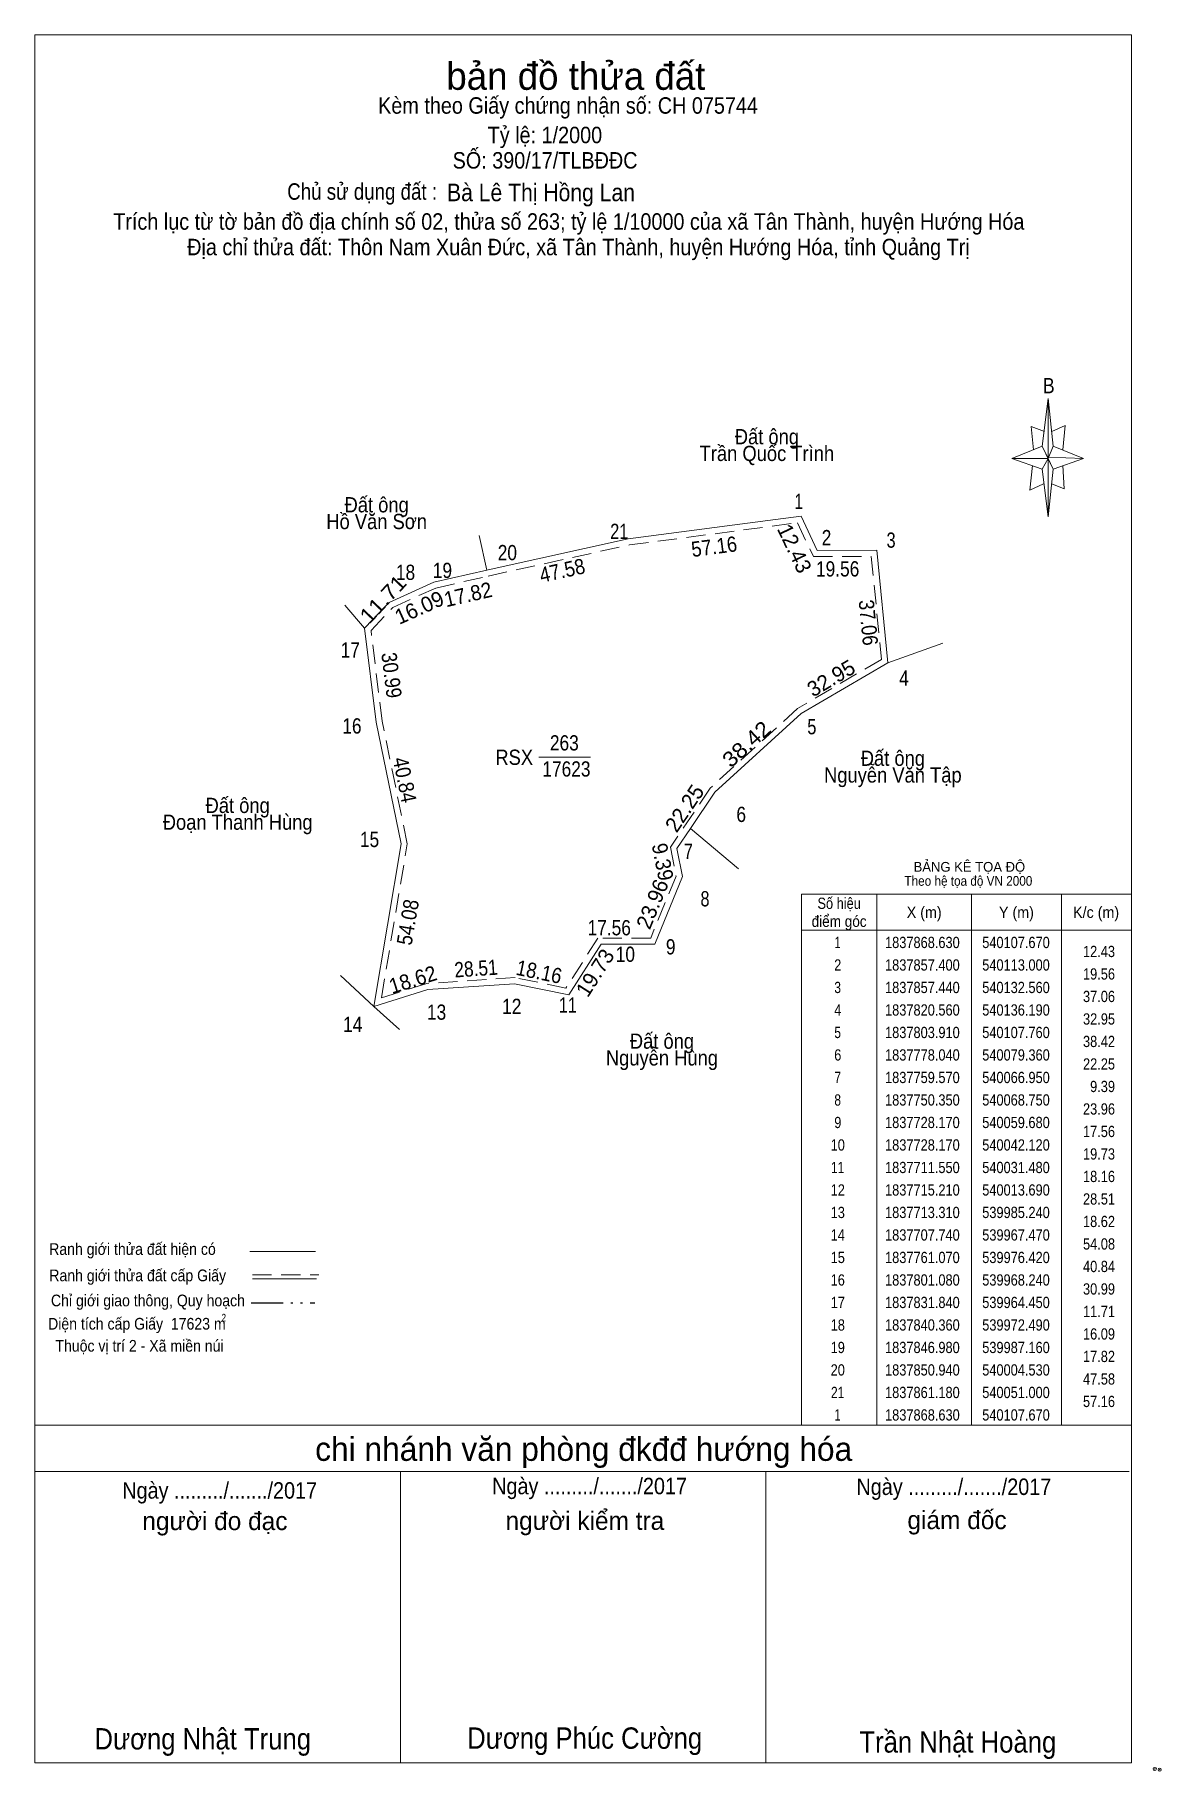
# Model space of a CAD drawing. Header units: metres. Extents: x 537516 to 542248, y 1836644 to 1838078.
# Drawn here: x 539856 to 540226, y 1837457 to 1838027 of the extents above; entities that cross this region are included whole.
import ezdxf
from ezdxf.enums import TextEntityAlignment as Align

# ---------------------------------------------------------------- set-up
doc = ezdxf.new("R2010")
doc.units = ezdxf.units.M
doc.header["$LTSCALE"] = 2.1
doc.header["$PDMODE"] = 32
doc.header["$PDSIZE"] = 1.05
for name, pattern in [('DASH_DOUBLE_DOT', [9.2, 5, -1.2, 0.3, -1.2, 0.3, -1.2]), ('DOTTED', [1.5, 0.3, -1.2]), ('MEDIUM_DASHED', [4.5, 3, -1.5])]:
    doc.linetypes.add(name, pattern=pattern)
for name, color, linetype, lineweight in [('1', 7, 'DOTTED', 13), ('10', 7, 'Continuous', 13), ('5', 7, 'Continuous', 13), ('63', 7, 'Continuous', 13)]:
    doc.layers.add(name, color=color, linetype=linetype, lineweight=lineweight)
doc.layers.add('34', color=7, linetype='Continuous')
doc.layers.add('6', color=7, linetype='Continuous')

msp = doc.modelspace()

# ---------------------------------------------------------------- texts
at = {"layer": '1'}
for s, width, p in [('263', 0.85, (540030, 1837791.75)), ('RSX', 0.9, (540013.55, 1837787.02)), ('17623', 0.85, (540030.685, 1837783.18))]:
    msp.add_text(s, height=5, dxfattribs=dict(at, width=width)).set_placement(p, align=Align.CENTER)
at = {"layer": '34', "width": 0.9}
msp.add_text('Bà Lê Thị Hồng Lan', height=5.761, dxfattribs=at).set_placement((539991.51, 1837972.02))
at = {"layer": '5'}
for s, height, p in [('bản đồ thửa đất', 9, (540033.785, 1838008.58)), ('chi nhánh văn phòng đkđđ hướng hóa', 7.776, (540036.345, 1837558.6)), ('người đo đạc', 6, (539915.32, 1837535.88)), ('người kiểm tra', 6, (540036.74, 1837535.96)), ('giám đốc', 6, (540158.875, 1837536.2))]:
    msp.add_text(s, height=height, dxfattribs=at).set_placement(p, align=Align.CENTER)
for s, height, width, p in [('Kèm theo Giấy chứng nhận số: CH 075744', 5.4, 0.9, (540031.215, 1838000.74)), ('Tỷ lệ: 1/2000', 5.4, 0.9, (540023.625, 1837991.06)), ('SỐ: 390/17/TLBĐĐC', 5.4, 0.9, (540023.675, 1837982.74)), ('Chủ sử dụng đất :', 5.4, 0.85, (539963.635, 1837972.5)), ('Trích lục từ tờ bản đồ địa chính số 02, thửa số 263; tỷ lệ 1/10000 của xã Tân Thành, huyện Hướng Hóa', 5.4, 0.9, (540031.47, 1837962.66)), ('Địa chỉ thửa đất: Thôn Nam Xuân Đức, xã Tân Thành, huyện Hướng Hóa, tỉnh Quảng Trị', 5.4, 0.9, (540034.635, 1837954.29)), ('B', 5, 0.85, (540189.005, 1837908.99)), ('Ranh giới thửa đất hiện có ', 3.84, 0.9, (539888.905, 1837626.2)), ('Ranh giới thửa đất cấp Giấy', 3.84, 0.9, (539889.975, 1837617.55)), ('Chỉ giới giao thông, Quy hoạch', 3.84, 0.9, (539893.35, 1837609.32)), ('Diện tích cấp Giấy  17623 m', 3.838, 0.9, (539889.71, 1837601.68)), ('Thuộc vị trí 2 - Xã miền núi', 3.838, 0.9, (539890.57, 1837594.44)), ('Ngày ........./......./2017', 5.4, 0.9, (539916.885, 1837546.2)), ('Ngày ........./......./2017', 5.4, 0.9, (540038.285, 1837547.64)), ('Ngày ........./......./2017', 5.4, 0.9, (540157.845, 1837547.4)), ('Dương Nhật Trung', 7, 0.9, (539911.325, 1837463.88)), ('Dương Phúc Cường', 7, 0.9, (540036.68, 1837464.12)), ('Trần Nhật Hoàng', 7, 0.9, (540159.14, 1837462.85))]:
    msp.add_text(s, height=height, dxfattribs=dict(at, width=width)).set_placement(p, align=Align.CENTER)
at = {"layer": '6'}
msp.add_text('BẢNG KÊ TỌA ĐỘ', height=3.2, dxfattribs=at).set_placement((540162.93, 1837751.96), align=Align.CENTER)
at = {"layer": '6', "width": 0.9}
msp.add_text('Theo hệ tọa độ VN 2000', height=3.2, dxfattribs=at).set_placement((540162.605, 1837747.35), align=Align.CENTER)
at = {"layer": '63'}
for s, height, width, p in [('Trần Quốc Trình', 5, 0.9, (540096.47, 1837886.75)), ('Đất ông', 5, 0.9, (540096.475, 1837892.25)), ('Đất ông', 5, 0.9, (539968.405, 1837869.9)), ('Hồ Văn Sơn', 5, 0.9, (539968.4, 1837864.4)), ('Đất ông', 5, 0.9, (540137.825, 1837786.71)), ('Nguyễn Văn Tập', 5, 0.9, (540137.82, 1837781.21)), ('Đất ông', 5, 0.9, (539922.795, 1837771.23)), ('Đoạn Thanh Hùng', 5, 0.9, (539922.79, 1837765.73)), ('Số hiệu', 3.692, 0.85, (540120.19, 1837739.75)), ('X (m)', 3.692, 0.95, (540148.1, 1837736.8)), ('Y (m)', 3.692, 0.95, (540178.37, 1837736.8)), ('K/c (m)', 3.692, 0.95, (540204.515, 1837736.8)), ('17.56', 5, 0.85, (540044.735, 1837731.08)), ('điểm góc', 3.692, 0.9, (540120.185, 1837733.84)), (' 1', 3.692, 0.75, (540119.16, 1837726.9)), ('1837868.630', 3.692, 0.85, (540147.51, 1837726.9)), ('540107.670', 3.692, 0.85, (540178.23, 1837726.9)), (' 2', 3.692, 0.85, (540119.155, 1837719.51)), ('1837857.400', 3.692, 0.85, (540147.51, 1837719.51)), ('540113.000', 3.692, 0.85, (540178.23, 1837719.51)), (' 3', 3.692, 0.8, (540119.155, 1837712.13)), ('1837857.440', 3.692, 0.85, (540147.51, 1837712.13)), ('540132.560', 3.692, 0.85, (540178.23, 1837712.13)), (' 4', 3.692, 0.85, (540119.155, 1837704.74)), ('1837820.560', 3.692, 0.85, (540147.51, 1837704.74)), ('540136.190', 3.692, 0.85, (540178.23, 1837704.74)), ('Đất ông', 5, 0.9, (540062.035, 1837693.86)), (' 5', 3.692, 0.8, (540119.155, 1837697.36)), ('1837803.910', 3.692, 0.85, (540147.51, 1837697.36)), ('540107.760', 3.692, 0.85, (540178.23, 1837697.36)), ('Nguyễn Hùng', 5, 0.9, (540062.03, 1837688.36)), (' 6', 3.692, 0.85, (540119.155, 1837689.98)), ('1837778.040', 3.692, 0.85, (540147.51, 1837689.98)), ('540079.360', 3.692, 0.85, (540178.23, 1837689.98)), (' 7', 3.692, 0.8, (540119.16, 1837682.59)), ('1837759.570', 3.692, 0.85, (540147.51, 1837682.59)), ('540066.950', 3.692, 0.85, (540178.23, 1837682.59)), (' 8', 3.692, 0.8, (540119.16, 1837675.21)), ('1837750.350', 3.692, 0.85, (540147.51, 1837675.21)), ('540068.750', 3.692, 0.85, (540178.23, 1837675.21)), (' 9', 3.692, 0.85, (540119.165, 1837667.82)), ('1837728.170', 3.692, 0.85, (540147.51, 1837667.82)), ('540059.680', 3.692, 0.85, (540178.23, 1837667.82)), (' 10', 3.692, 0.85, (540119.15, 1837660.44)), ('1837728.170', 3.692, 0.85, (540147.51, 1837660.44)), ('540042.120', 3.692, 0.85, (540178.23, 1837660.44)), (' 11', 3.692, 0.8, (540119.155, 1837653.05)), ('1837711.550', 3.692, 0.85, (540147.51, 1837653.05)), ('540031.480', 3.692, 0.85, (540178.23, 1837653.05)), (' 12', 3.692, 0.85, (540119.15, 1837645.67)), ('1837715.210', 3.692, 0.85, (540147.51, 1837645.67)), ('540013.690', 3.692, 0.85, (540178.23, 1837645.67)), (' 13', 3.692, 0.85, (540119.16, 1837638.29)), ('1837713.310', 3.692, 0.85, (540147.51, 1837638.29)), ('539985.240', 3.692, 0.85, (540178.23, 1837638.29)), (' 14', 3.692, 0.85, (540119.15, 1837630.9)), ('1837707.740', 3.692, 0.85, (540147.51, 1837630.9)), ('539967.470', 3.692, 0.85, (540178.23, 1837630.9)), (' 15', 3.692, 0.85, (540119.16, 1837623.52)), ('1837761.070', 3.692, 0.85, (540147.51, 1837623.52)), ('539976.420', 3.692, 0.85, (540178.23, 1837623.52)), (' 16', 3.692, 0.85, (540119.15, 1837616.13)), ('1837801.080', 3.692, 0.85, (540147.51, 1837616.13)), ('539968.240', 3.692, 0.85, (540178.23, 1837616.13)), (' 17', 3.692, 0.85, (540119.165, 1837608.75)), ('1837831.840', 3.692, 0.85, (540147.51, 1837608.75)), ('539964.450', 3.692, 0.85, (540178.23, 1837608.75)), ('2', 2.5, 0.8, (539918.235, 1837604.35)), (' 18', 3.692, 0.85, (540119.165, 1837601.36)), ('1837840.360', 3.692, 0.85, (540147.51, 1837601.36)), ('539972.490', 3.692, 0.85, (540178.23, 1837601.36)), (' 19', 3.692, 0.85, (540119.15, 1837593.98)), ('1837846.980', 3.692, 0.85, (540147.51, 1837593.98)), ('539987.160', 3.692, 0.85, (540178.23, 1837593.98)), (' 20', 3.692, 0.85, (540119.15, 1837586.6)), ('1837850.940', 3.692, 0.85, (540147.51, 1837586.6)), ('540004.530', 3.692, 0.85, (540178.23, 1837586.6)), (' 21', 3.692, 0.8, (540119.155, 1837579.21)), ('1837861.180', 3.692, 0.85, (540147.51, 1837579.21)), ('540051.000', 3.692, 0.85, (540178.23, 1837579.21)), (' 1', 3.692, 0.75, (540119.16, 1837571.83)), ('1837868.630', 3.692, 0.85, (540147.51, 1837571.83)), ('540107.670', 3.692, 0.85, (540178.23, 1837571.83))]:
    msp.add_text(s, height=height, dxfattribs=dict(at, width=width)).set_placement(p, align=Align.CENTER)
for s, height, width, p in [(' 1', 5, 0.75, (540108.35, 1837871.03)), (' 21', 5, 0.8, (540051, 1837861.18)), (' 2', 5, 0.85, (540117.62, 1837859.11)), (' 20', 5, 0.85, (540014.46, 1837854.19)), (' 3', 5, 0.8, (540138.72, 1837858.3)), (' 18', 5, 0.85, (539981.04, 1837847.72)), (' 19', 5, 0.85, (539993.15, 1837848.36)), (' 17', 5, 0.85, (539962.91, 1837822.24)), (' 4', 5, 0.85, (540143.04, 1837813.02)), (' 16', 5, 0.85, (539963.45, 1837797.31)), (' 5', 5, 0.8, (540112.72, 1837797.06)), (' 6', 5, 0.85, (540089.63, 1837768.28)), (' 15', 5, 0.85, (539969.23, 1837760.05)), (' 7', 5, 0.8, (540072.18, 1837756.12)), (' 8', 5, 0.8, (540077.65, 1837740.59)), (' 10', 5, 0.85, (540053.19, 1837722.37)), (' 9', 5, 0.85, (540066.49, 1837724.81)), ('12.43', 3.692, 0.85, (540210.72, 1837723.94)), ('19.56', 3.692, 0.85, (540210.72, 1837716.56)), (' 12', 5, 0.85, (540015.91, 1837705.27)), (' 11', 5, 0.8, (540034.14, 1837705.7)), ('37.06', 3.692, 0.85, (540210.72, 1837709.18)), (' 14', 5, 0.85, (539963.71, 1837699.35)), (' 13', 5, 0.85, (539991.23, 1837703.38)), ('32.95', 3.692, 0.85, (540210.73, 1837701.79)), ('38.42', 3.692, 0.85, (540210.72, 1837694.41)), ('22.25', 3.692, 0.85, (540210.73, 1837687.02)), ('9.39', 3.692, 0.85, (540210.72, 1837679.64)), ('23.96', 3.692, 0.85, (540210.72, 1837672.25)), ('17.56', 3.692, 0.85, (540210.72, 1837664.87)), ('19.73', 3.692, 0.85, (540210.72, 1837657.49)), ('18.16', 3.692, 0.85, (540210.72, 1837650.1)), ('28.51', 3.692, 0.85, (540210.73, 1837642.72)), ('18.62', 3.692, 0.85, (540210.72, 1837635.33)), ('54.08', 3.692, 0.85, (540210.73, 1837627.95)), ('40.84', 3.692, 0.85, (540210.73, 1837620.56)), ('30.99', 3.692, 0.85, (540210.72, 1837613.18)), ('11.71', 3.692, 0.85, (540210.73, 1837605.79)), ('16.09', 3.692, 0.85, (540210.72, 1837598.41)), ('17.82', 3.692, 0.85, (540210.72, 1837591.03)), ('47.58', 3.692, 0.85, (540210.73, 1837583.64)), ('57.16', 3.692, 0.85, (540210.72, 1837576.26))]:
    msp.add_text(s, height=height, dxfattribs=dict(at, width=width)).set_placement(p, align=Align.RIGHT)
for s, rotation, p in [('12.43', 295.39, (540103.268, 1837856.982)), ('16.09', 24.288, (539983.427, 1837836.377)), ('32.95', 30.355, (540118.807, 1837813.317)), ('22.25', 56.103, (540071.526, 1837771.396)), ('23.96', 67.759, (540061.202, 1837740.399)), ('19.73', 57.373, (540042.19, 1837717.447))]:
    msp.add_text(s, height=5, rotation=rotation, dxfattribs=at).set_placement(p, align=Align.CENTER)
for s, rotation, width, p in [('57.16', 7.489, 0.9, (540079.489, 1837856.198)), ('47.58', 12.427, 0.9, (540029.842, 1837848.384)), ('19.56', 0.117, 0.85, (540119.7, 1837848.845)), ('11.71', 46.66, 1.1, (539972.306, 1837839.709)), ('17.82', 12.843, 0.95, (539998.964, 1837840.52)), ('37.06', 275.621, 0.9, (540127.305, 1837833.485)), ('30.99', 277.024, 0.9, (539970.832, 1837816.156)), ('38.42', 42.331, 1.1, (540091.466, 1837791.999)), ('40.84', 281.555, 0.9, (539975.179, 1837781.606)), ('9.39', 281.047, 0.95, (540059.846, 1837754.719)), ('54.08', 80.473, 0.9, (539981.098, 1837734.986)), ('28.51', 3.821, 0.85, (540001.173, 1837717.707)), ('18.16', 348.375, 0.9, (540021.211, 1837716.664)), ('18.62', 17.404, 0.95, (539981.027, 1837714.176))]:
    msp.add_text(s, height=5, rotation=rotation, dxfattribs=dict(at, width=width)).set_placement(p, align=Align.CENTER)

# ---------------------------------------------------------------- linework, layer by layer
at = {"layer": '1', "linetype": 'MEDIUM_DASHED'}
msp.add_lwpolyline([(540106.49, 1837866.46), (540111.74, 1837855.4), (540130.75, 1837855.44), (540134.07, 1837821.64), (540106.57, 1837805.53), (540077.83, 1837779.36), (540064.83, 1837760), (540066.67, 1837750.55), (540058.34, 1837730.17), (540041.03, 1837730.17), (540030.54, 1837713.79), (540013.83, 1837717.22), (539984.87, 1837715.29), (539969.98, 1837710.62), (539978.45, 1837761.11), (539970.22, 1837801.4), (539966.55, 1837831.15), (539973.67, 1837838.7), (539987.8, 1837845.07), (540004.97, 1837848.99), (540051.35, 1837859.21)], close=True, dxfattribs=at)
at = {"layer": '10'}
for p, q in [((540002.05, 1837862.32), (540004.53, 1837850.94)), ((539964.45, 1837831.84), (539957.96, 1837839.39)), ((540154.25, 1837826.98), (540136.19, 1837820.56)), ((540087.15, 1837752.87), (540071.39, 1837766.19)), ((539956.54, 1837717.91), (539967.47, 1837707.74)), ((539967.47, 1837707.74), (539975.86, 1837700.15))]:
    msp.add_line(p, q, dxfattribs=at)
for points in [[(540136.19, 1837820.56), (540132.56, 1837857.44), (540113, 1837857.4), (540107.67, 1837868.63), (540096.83, 1837867.28), (540051, 1837861.18), (540007.96, 1837851.72), (540004.53, 1837850.94)], [(540004.53, 1837850.94), (539987.16, 1837846.98), (539972.49, 1837840.36), (539964.45, 1837831.84)], [(539964.45, 1837831.84), (539968.24, 1837801.08), (539976.42, 1837761.07), (539967.47, 1837707.74)], [(540071.39, 1837766.19), (540079.36, 1837778.04), (540107.76, 1837803.91), (540136.19, 1837820.56)], [(539967.47, 1837707.74), (539985.24, 1837713.31), (540013.69, 1837715.21), (540031.48, 1837711.55), (540042.12, 1837728.17), (540059.68, 1837728.17), (540068.75, 1837750.35), (540066.95, 1837759.57), (540071.39, 1837766.19)]]:
    msp.add_lwpolyline(points, dxfattribs=at)
at = {"layer": '5'}
for p, q in [((540186.82, 1837891.63), (540188.82, 1837907.23)), ((540186.82, 1837884.03), (540176.82, 1837887.63)), ((540190.42, 1837891.63), (540200.42, 1837887.63)), ((540190.42, 1837884.03), (540188.82, 1837868.43)), ((540193.62, 1837885.23), (540194.02, 1837877.63)), ((540194.02, 1837877.63), (540190.02, 1837879.23)), ((539926.83, 1837627.32), (539948.35, 1837627.32)), ((539927.63, 1837618.35), (539948.67, 1837618.35)), ((539856.19, 1837570.28), (540216.18, 1837570.28)), ((539856.19, 1837555.08), (540215.38, 1837555.08)), ((539856.19, 1837555.08), (540215.38, 1837555.08)), ((539856.19, 1837555.08), (540215.38, 1837555.08)), ((539976.19, 1837459.48), (539976.19, 1837555.08)), ((540096.18, 1837459.48), (540096.18, 1837555.08)), ((540216.18, 1837459.48), (539856.19, 1837459.48))]:
    msp.add_line(p, q, dxfattribs=at)
at = {"layer": '5', "linetype": 'MEDIUM_DASHED'}
msp.add_line((539927.63, 1837619.64), (539949.39, 1837619.64), dxfattribs=at)
at = {"layer": '5', "linetype": 'DASH_DOUBLE_DOT', "lineweight": 25}
msp.add_line((539927.23, 1837610.44), (539948.15, 1837610.44), dxfattribs=at)
at = {"layer": '5'}
for points in [[(539856.19, 1838026.66), (540216.18, 1838026.66), (540216.18, 1837459.48), (539856.19, 1837459.48)], [(540188.82, 1837907.23), (540190.42, 1837891.63), (540188.82, 1837887.63)], [(540188.82, 1837887.63), (540176.82, 1837887.63), (540186.82, 1837891.63), (540190.42, 1837884.03), (540200.42, 1837887.63), (540188.82, 1837888.03)], [(540188.82, 1837887.63), (540188.82, 1837868.43), (540186.82, 1837884.03)]]:
    msp.add_lwpolyline(points, close=True, dxfattribs=at)
for points in [[(540187.62, 1837896.43), (540183.22, 1837898.03), (540184.02, 1837890.43)], [(540190.02, 1837896.43), (540194.42, 1837898.43), (540193.62, 1837890.43)], [(540188.82, 1837887.63), (540186.82, 1837891.63), (540176.82, 1837887.63)], [(540188.82, 1837887.63), (540190.42, 1837884.03), (540200.42, 1837887.63)], [(540183.62, 1837885.23), (540182.82, 1837877.23), (540187.22, 1837879.23)]]:
    msp.add_lwpolyline(points, dxfattribs=at)
for p in [(540223.78, 1837457.48), (540225.38, 1837457.25)]:
    msp.add_point(p, dxfattribs=at)
at = {"layer": '63'}
for p, q in [((540021.64, 1837789.56), (540038.58, 1837789.56)), ((540132.59, 1837744.55), (540132.59, 1837570.28)), ((540163.6, 1837744.55), (540163.6, 1837570.28)), ((540193.14, 1837744.55), (540193.14, 1837570.28)), ((540107.78, 1837732.74), (540216.18, 1837732.74))]:
    msp.add_line(p, q, dxfattribs=at)
msp.add_lwpolyline([(540107.78, 1837744.55), (540216.18, 1837744.55), (540216.18, 1837570.28), (540107.78, 1837570.28)], close=True, dxfattribs=at)

msp.set_redraw_order([(e.dxf.handle, doc.entitydb.next_handle()) for e in msp.query("TEXT MTEXT ATTDEF DIMENSION ARC_DIMENSION")])  # texts and dimensions are drawn at this point

doc.saveas('drawing.dxf')
